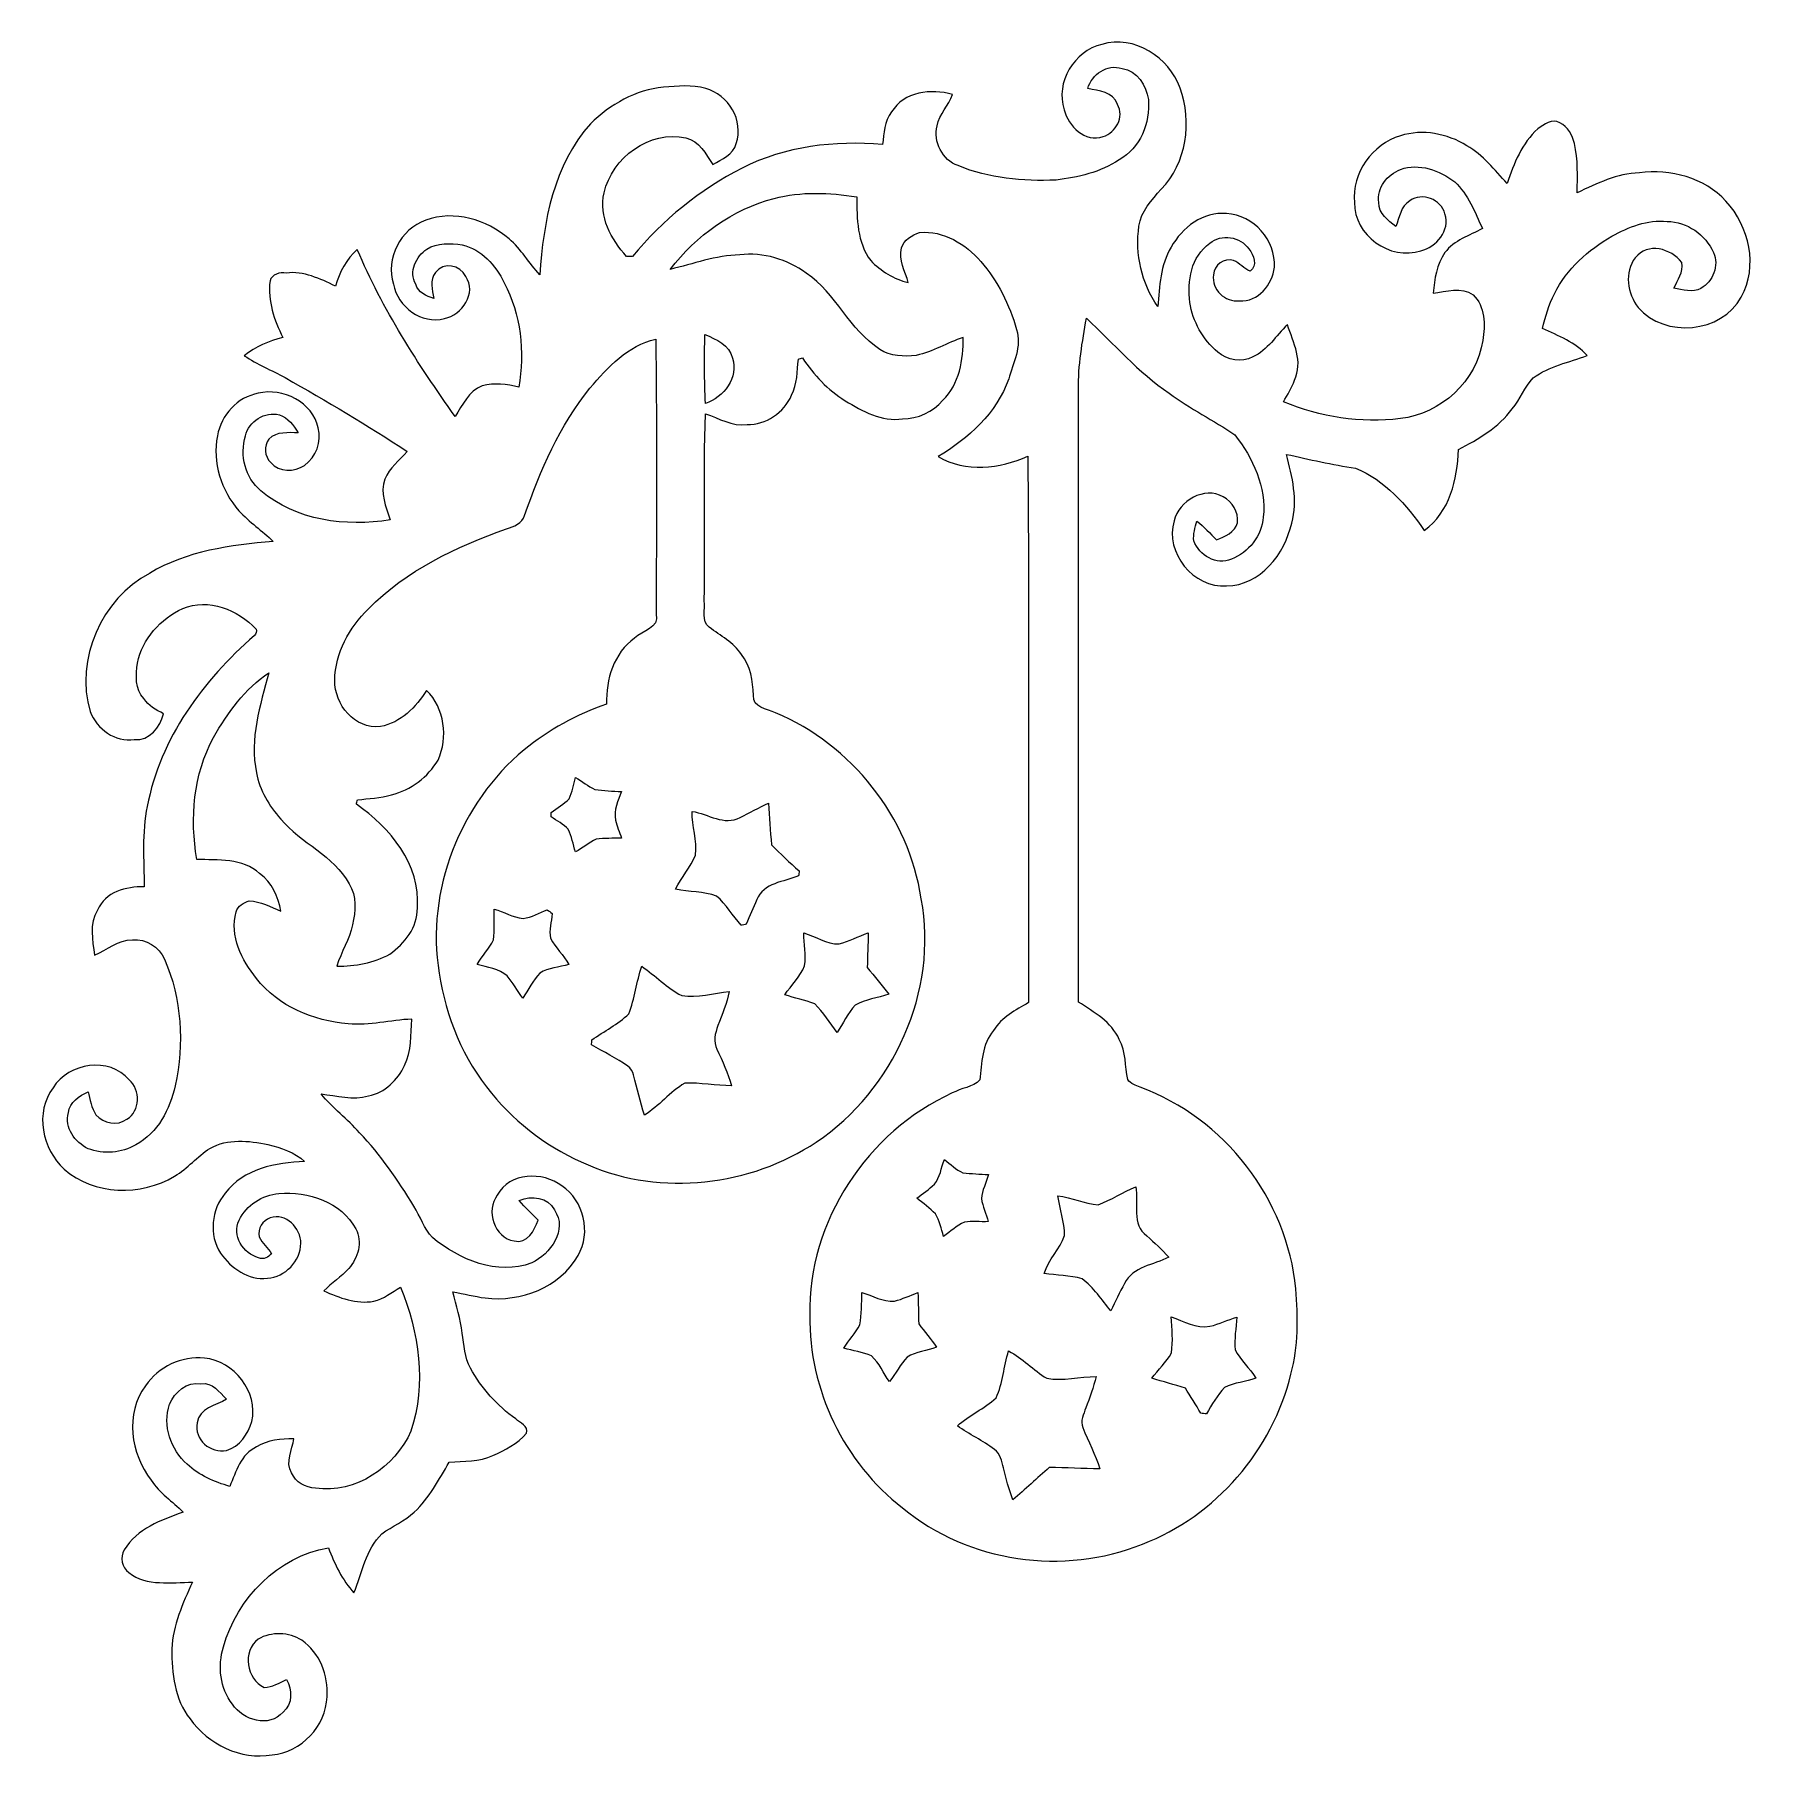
# Model space of a CAD drawing. Header units: centimetres. Extents: x -16.4 to 16.4, y -16.4 to 16.5.
import ezdxf

# ---------------------------------------------------------------- set-up
doc = ezdxf.new("R2010")
doc.units = ezdxf.units.CM
doc.header["$MEASUREMENT"] = 0
doc.layers.add('Layer 1', color=7, linetype='Continuous')

msp = doc.modelspace()

# ---------------------------------------------------------------- linework, layer by layer
at = {"layer": 'Layer 1', "color": 253, "lineweight": 9}
for points, knots in [([(3.91454, 16.28467), (4.53261, 16.47199), (5.19971, 16.03666), (5.40785, 15.45141), (5.40785, 15.45141), (5.63822, 14.81288), (5.53238, 14.0223), (5.04837, 13.52453), (5.04837, 13.52453), (4.86528, 13.32063), (4.66314, 13.10296), (4.62257, 12.8218), (4.62257, 12.8218), (4.54849, 12.29334), (4.66914, 11.72643), (4.98134, 11.28969), (4.98134, 11.28969), (5.01592, 11.67316), (5.02862, 12.08097), (5.23605, 12.41999), (5.23605, 12.41999), (5.44454, 12.79181), (5.8453, 13.10579), (6.29297, 13.06028), (6.29297, 13.06028), (6.80767, 13.03841), (7.23454, 12.54558), (7.20526, 12.03652), (7.20526, 12.03652), (7.17139, 11.71231), (6.89269, 11.36765), (6.53886, 11.40046), (6.53886, 11.40046), (6.26369, 11.36095), (6.00017, 11.61601), (6.04391, 11.89435), (6.04391, 11.89435), (6.04321, 12.07603), (6.2517, 12.22666), (6.42703, 12.1674), (6.42703, 12.1674), (6.5438, 12.11801), (6.62317, 12.00865), (6.741, 11.96102), (6.741, 11.96102), (6.88564, 12.06368), (6.81861, 12.27676), (6.71525, 12.38577), (6.71525, 12.38577), (6.56461, 12.6246), (6.18502, 12.68316), (5.97371, 12.49336), (5.97371, 12.49336), (5.61105, 12.2443), (5.54473, 11.77264), (5.592, 11.36765), (5.592, 11.36765), (5.64668, 11.00076), (5.84212, 10.65892), (6.12505, 10.42043), (6.12505, 10.42043), (6.30602, 10.2638), (6.57907, 10.22041), (6.79427, 10.32906), (6.79427, 10.32906), (7.07614, 10.45783), (7.2303, 10.73724), (7.45291, 10.93797), (7.45291, 10.93797), (7.56579, 10.60812), (7.75806, 10.23346), (7.58484, 9.88739), (7.58484, 9.88739), (7.54075, 9.7371), (7.45079, 9.60834), (7.37529, 9.47358), (7.37529, 9.47358), (8.07626, 9.1829), (8.8492, 9.06259), (9.60414, 9.15255), (9.60414, 9.15255), (10.37461, 9.24287), (11.06323, 9.86763), (11.17259, 10.6441), (11.17259, 10.6441), (11.22481, 10.93232), (11.21951, 11.29533), (10.99162, 11.51194), (10.99162, 11.51194), (10.77149, 11.67351), (10.47162, 11.57015), (10.22715, 11.54298), (10.22715, 11.54298), (10.25996, 11.80968), (10.291, 12.09226), (10.45363, 12.31662), (10.45363, 12.31662), (10.62649, 12.55298), (10.91965, 12.638), (11.16695, 12.77312), (11.16695, 12.77312), (11.02937, 13.08956), (10.89496, 13.42258), (10.64025, 13.66459), (10.64025, 13.66459), (10.35838, 13.88578), (9.95939, 14.0276), (9.60802, 13.90236), (9.60802, 13.90236), (9.35755, 13.80252), (9.14977, 13.55064), (9.19104, 13.26842), (9.19104, 13.26842), (9.19104, 13.0631), (9.37166, 12.92905), (9.51807, 12.81228), (9.51807, 12.81228), (9.58827, 12.98231), (9.60908, 13.2028), (9.78441, 13.30334), (9.78441, 13.30334), (10.01795, 13.47373), (10.38519, 13.33192), (10.45328, 13.05287), (10.45328, 13.05287), (10.56229, 12.74101), (10.28712, 12.42493), (9.99432, 12.3512), (9.99432, 12.3512), (9.40835, 12.15611), (8.71373, 12.65035), (8.73102, 13.26983), (8.73102, 13.26983), (8.66505, 13.83321), (9.07462, 14.38143), (9.6045, 14.543), (9.6045, 14.543), (10.02889, 14.676), (10.49844, 14.58604), (10.87026, 14.35321), (10.87026, 14.35321), (11.18529, 14.18317), (11.39202, 13.88437), (11.63932, 13.63566), (11.63932, 13.63566), (11.76773, 14.01207), (11.92084, 14.40401), (12.22458, 14.67459), (12.22458, 14.67459), (12.3417, 14.75714), (12.49727, 14.88414), (12.64332, 14.78713), (12.64332, 14.78713), (12.79855, 14.71481), (12.8811, 14.55253), (12.92131, 14.39448), (12.92131, 14.39448), (12.99399, 14.08792), (12.97741, 13.77077), (12.97317, 13.45856), (12.97317, 13.45856), (13.35417, 13.62578), (13.73023, 13.82898), (14.15886, 13.83568), (14.15886, 13.83568), (14.75223, 13.91294), (15.39605, 13.7489), (15.80915, 13.29593), (15.80915, 13.29593), (16.25224, 12.81968), (16.42863, 12.05345), (16.09702, 11.46925), (16.09702, 11.46925), (15.72801, 10.77887), (14.64357, 10.68326), (14.13769, 11.27064), (14.13769, 11.27064), (13.93132, 11.53099), (13.86641, 11.94409), (14.08019, 12.2189), (14.08019, 12.2189), (14.31408, 12.52018), (14.76422, 12.39388), (14.96601, 12.12789), (14.96601, 12.12789), (15.00164, 11.94444), (14.88981, 11.79416), (14.81644, 11.64), (14.81644, 11.64), (14.98471, 11.61354), (15.17345, 11.54475), (15.3329, 11.63506), (15.3329, 11.63506), (15.5608, 11.76594), (15.68392, 12.07285), (15.57103, 12.31698), (15.57103, 12.31698), (15.42216, 12.65917), (15.06373, 12.90894), (14.68732, 12.91035), (14.68732, 12.91035), (14.31232, 12.95198), (13.95566, 12.8031), (13.63428, 12.62883), (13.63428, 12.62883), (13.1866, 12.36566), (12.77174, 12.00794), (12.54208, 11.5331), (12.54208, 11.5331), (12.43342, 11.32461), (12.36569, 11.09848), (12.31242, 10.86988), (12.31242, 10.86988), (12.61299, 10.73018), (12.94036, 10.60918), (13.16579, 10.35587), (13.16579, 10.35587), (12.8183, 10.22499), (12.43871, 10.1555), (12.13532, 9.93007), (12.13532, 9.93007), (11.97552, 9.75368), (11.88697, 9.52579), (11.73669, 9.34164), (11.73669, 9.34164), (11.47986, 8.98639), (11.09146, 8.76309), (10.71081, 8.56236), (10.71081, 8.56236), (10.69211, 8.00214), (10.54536, 7.36538), (10.05958, 7.02459), (10.05958, 7.02459), (9.72127, 7.50578), (9.30922, 7.98732), (8.74831, 8.20641), (8.74831, 8.20641), (8.30627, 8.27413), (7.87095, 8.3782), (7.4335, 8.47134), (7.4335, 8.47134), (7.54498, 8.04765), (7.65505, 7.59821), (7.53334, 7.16394), (7.53334, 7.16394), (7.40211, 6.57586), (6.93961, 5.97085), (6.29086, 5.9652), (6.29086, 5.9652), (5.66009, 5.91828), (5.11117, 6.60232), (5.29285, 7.20698), (5.29285, 7.20698), (5.38492, 7.58939), (5.86964, 7.86632), (6.22841, 7.66559), (6.22841, 7.66559), (6.4041, 7.56822), (6.52404, 7.3749), (6.50111, 7.16853), (6.50111, 7.16853), (6.45349, 6.98861), (6.2584, 6.90289), (6.10106, 6.84185), (6.10106, 6.84185), (5.97688, 6.96392), (5.86364, 7.09621), (5.72465, 7.20134), (5.72465, 7.20134), (5.69784, 7.07857), (5.64951, 6.95086), (5.66926, 6.82386), (5.66926, 6.82386), (5.76945, 6.55152), (6.1, 6.34267), (6.38364, 6.47497), (6.38364, 6.47497), (6.71278, 6.59809), (6.9636, 6.92194), (6.99218, 7.27507), (6.99218, 7.27507), (7.05144, 7.84657), (6.79568, 8.40254), (6.45137, 8.84175), (6.45137, 8.84175), (6.04673, 9.12433), (5.59482, 9.33671), (5.20077, 9.63727), (5.20077, 9.63727), (4.60599, 10.03414), (4.14138, 10.58343), (3.62139, 11.06532), (3.62139, 11.06532), (3.54413, 10.61553), (3.46122, 10.16432), (3.47004, 9.70571), (3.47004, 9.70571), (3.47216, 5.81562), (3.46546, 1.92554), (3.47357, -1.96454), (3.47357, -1.96454), (3.76532, -2.1561), (4.10011, -2.34236), (4.24686, -2.67715), (4.24686, -2.67715), (4.37845, -2.90857), (4.35375, -3.18797), (4.41267, -3.44021), (4.41267, -3.44021), (4.45853, -3.52452), (4.5633, -3.54745), (4.64409, -3.58696), (4.64409, -3.58696), (6.25099, -4.16975), (7.45044, -5.72726), (7.61236, -7.42765), (7.61236, -7.42765), (7.65293, -7.96952), (7.66316, -8.52303), (7.51782, -9.05184), (7.51782, -9.05184), (7.16998, -10.50105), (6.08624, -11.75659), (4.69207, -12.29034), (4.69207, -12.29034), (3.19029, -12.90029), (1.36961, -12.63994), (0.11971, -11.60137), (0.11971, -11.60137), (-0.99648, -10.74235), (-1.67134, -9.34218), (-1.64841, -7.93389), (-1.64841, -7.93389), (-1.68898, -6.14636), (-0.55021, -4.43045), (1.06586, -3.69597), (1.06586, -3.69597), (1.23238, -3.60531), (1.45604, -3.58449), (1.59115, -3.44761), (1.59115, -3.44761), (1.62255, -3.12518), (1.63278, -2.7664), (1.8515, -2.50358), (1.8515, -2.50358), (2.00954, -2.25417), (2.26954, -2.11447), (2.51825, -1.97512), (2.51825, -1.97512), (2.50837, 1.49621), (2.53448, 4.96755), (2.50555, 8.43853), (2.50555, 8.43853), (1.97215, 8.1944), (1.32022, 8.12314), (0.79634, 8.42935), (0.79634, 8.42935), (1.37737, 8.77437), (1.90653, 9.25979), (2.14078, 9.90855), (2.14078, 9.90855), (2.22897, 10.20771), (2.39125, 10.53404), (2.29212, 10.85013), (2.29212, 10.85013), (2.15524, 11.3225), (1.93229, 11.77476), (1.61055, 12.14905), (1.61055, 12.14905), (1.31845, 12.47996), (0.89935, 12.74243), (0.44109, 12.70045), (0.44109, 12.70045), (0.30104, 12.64718), (0.1437, 12.56145), (0.09819, 12.40729), (0.09819, 12.40729), (0.0354, 12.17163), (0.17122, 11.96314), (0.22661, 11.74442), (0.22661, 11.74442), (-0.04503, 11.8125), (-0.29762, 11.96349), (-0.48848, 12.16669), (-0.48848, 12.16669), (-0.75306, 12.51206), (-0.75059, 12.96432), (-0.75482, 13.37778), (-0.75482, 13.37778), (-1.27446, 13.45962), (-1.81457, 13.48643), (-2.3268, 13.34885), (-2.3268, 13.34885), (-3.11702, 13.14283), (-3.81552, 12.63977), (-4.31047, 11.99701), (-4.31047, 11.99701), (-3.87126, 12.10037), (-3.44158, 12.26194), (-2.98473, 12.27323), (-2.98473, 12.27323), (-2.53706, 12.32685), (-2.07809, 12.19068), (-1.71685, 11.92575), (-1.71685, 11.92575), (-1.14923, 11.54086), (-0.89382, 10.84413), (-0.31456, 10.473), (-0.31456, 10.473), (-0.11136, 10.34), (0.14476, 10.32977), (0.37936, 10.35834), (0.37936, 10.35834), (0.69368, 10.42572), (0.97061, 10.60036), (1.27436, 10.7002), (1.27436, 10.7002), (1.27577, 10.27897), (1.20415, 9.80872), (0.88418, 9.50392), (0.88418, 9.50392), (0.69545, 9.27956), (0.40899, 9.15255), (0.1176, 9.14691), (0.1176, 9.14691), (-0.27751, 9.09647), (-0.65216, 9.2912), (-0.9746, 9.49474), (-0.9746, 9.49474), (-1.30868, 9.69583), (-1.57433, 9.98935), (-1.78881, 10.31107), (-1.78881, 10.31107), (-1.80857, 10.30507), (-1.84808, 10.29308), (-1.86784, 10.28708), (-1.86784, 10.28708), (-1.89147, 10.05601), (-1.88618, 9.81048), (-1.99872, 9.59952), (-1.99872, 9.59952), (-2.13665, 9.26967), (-2.4852, 9.03119), (-2.84574, 9.04001), (-2.84574, 9.04001), (-3.13078, 8.99909), (-3.38055, 9.16137), (-3.63984, 9.24533), (-3.63984, 9.24533), (-3.67618, 8.05823), (-3.64443, 6.87043), (-3.66101, 5.68333), (-3.66101, 5.68333), (-3.63173, 5.52282), (-3.72345, 5.29351), (-3.56646, 5.1778), (-3.56646, 5.1778), (-3.35338, 5.01695), (-3.1015, 4.89064), (-2.95439, 4.65781), (-2.95439, 4.65781), (-2.76989, 4.44297), (-2.7399, 4.15157), (-2.72262, 3.88064), (-2.72262, 3.88064), (-2.74908, 3.64181), (-2.45768, 3.63122), (-2.30246, 3.54621), (-2.30246, 3.54621), (-0.85501, 2.94296), (0.24072, 1.5583), (0.47461, 0.00467), (0.47461, 0.00467), (0.80375, -1.76098), (-0.05138, -3.63564), (-1.52599, -4.63083), (-1.52599, -4.63083), (-2.78541, -5.47115), (-4.47381, -5.6687), (-5.87186, -5.06792), (-5.87186, -5.06792), (-6.58518, -4.77229), (-7.22653, -4.29993), (-7.71372, -3.70091), (-7.71372, -3.70091), (-8.25876, -3.05533), (-8.58543, -2.24323), (-8.71102, -1.41279), (-8.71102, -1.41279), (-8.9749, 0.15919), (-8.30921, 1.82712), (-7.09353, 2.84312), (-7.09353, 2.84312), (-6.6261, 3.22306), (-6.09235, 3.51657), (-5.52438, 3.71483), (-5.52438, 3.71483), (-5.53461, 4.18156), (-5.38679, 4.68991), (-4.9878, 4.96825), (-4.9878, 4.96825), (-4.83964, 5.11783), (-4.5112, 5.15064), (-4.57717, 5.43604), (-4.57717, 5.43604), (-4.57329, 7.17982), (-4.56094, 8.92465), (-4.58599, 10.66845), (-4.58599, 10.66845), (-5.11374, 10.54674), (-5.50074, 10.13152), (-5.8387, 9.73569), (-5.8387, 9.73569), (-6.41161, 9.01955), (-6.78626, 8.16901), (-7.08401, 7.30787), (-7.08401, 7.30787), (-7.1274, 7.15583), (-7.29285, 7.09621), (-7.42691, 7.05282), (-7.42691, 7.05282), (-8.38823, 6.71803), (-9.33932, 6.26083), (-10.06181, 5.52776), (-10.06181, 5.52776), (-10.42481, 5.16722), (-10.69434, 4.68921), (-10.7028, 4.16674), (-10.7028, 4.16674), (-10.70668, 3.70566), (-10.32251, 3.22765), (-9.83144, 3.28832), (-9.83144, 3.28832), (-9.44621, 3.35006), (-9.15305, 3.65768), (-8.95161, 3.97483), (-8.95161, 3.97483), (-8.60871, 3.64075), (-8.53851, 3.07454), (-8.73395, 2.64839), (-8.73395, 2.64839), (-8.92621, 2.32489), (-9.25077, 2.07159), (-9.62083, 1.98799), (-9.62083, 1.98799), (-9.83144, 1.92096), (-10.05334, 1.91461), (-10.271, 1.88921), (-10.271, 1.88921), (-10.27594, 1.86839), (-10.28582, 1.82712), (-10.29076, 1.80666), (-10.29076, 1.80666), (-9.64906, 1.35969), (-9.06239, 0.65907), (-9.1273, -0.17137), (-9.1273, -0.17137), (-9.12377, -0.53755), (-9.36789, -0.85011), (-9.65435, -1.05155), (-9.65435, -1.05155), (-9.95879, -1.22229), (-10.31581, -1.28297), (-10.66188, -1.27803), (-10.66188, -1.27803), (-10.58004, -1.00851), (-10.41952, -0.76791), (-10.36237, -0.48993), (-10.36237, -0.48993), (-10.30416, -0.23451), (-10.28088, 0.05653), (-10.42834, 0.28724), (-10.42834, 0.28724), (-10.72256, 0.83546), (-11.34415, 1.05983), (-11.7308, 1.52408), (-11.7308, 1.52408), (-11.95375, 1.77491), (-12.13508, 2.06948), (-12.19329, 2.40497), (-12.19329, 2.40497), (-12.33193, 3.05584), (-12.12203, 3.69084), (-11.95622, 4.31173), (-11.95622, 4.31173), (-12.41166, 4.00764), (-12.74856, 3.54938), (-13.01103, 3.0756), (-13.01103, 3.0756), (-13.40155, 2.37569), (-13.46188, 1.53431), (-13.33241, 0.75573), (-13.33241, 0.75573), (-12.92954, 0.73598), (-12.45434, 0.78642), (-12.13473, 0.48445), (-12.13473, 0.48445), (-11.89237, 0.32111), (-11.78089, 0.04277), (-11.72833, -0.23346), (-11.72833, -0.23346), (-11.92447, -0.15479), (-12.11321, -0.0419), (-12.33052, -0.03414), (-12.33052, -0.03414), (-12.43459, -0.06977), (-12.55348, -0.12727), (-12.5817, -0.24439), (-12.5817, -0.24439), (-12.7087, -0.70512), (-12.47657, -1.16408), (-12.19541, -1.51439), (-12.19541, -1.51439), (-11.77878, -2.04603), (-11.11026, -2.32543), (-10.4488, -2.37588), (-10.4488, -2.37588), (-10.03993, -2.42526), (-9.64059, -2.30179), (-9.23384, -2.2898), (-9.23384, -2.2898), (-9.25183, -2.58437), (-9.23701, -2.89904), (-9.37283, -3.17068), (-9.37283, -3.17068), (-9.50159, -3.44726), (-9.74924, -3.6935), (-10.05757, -3.751), (-10.05757, -3.751), (-10.35849, -3.83884), (-10.66294, -3.74712), (-10.96386, -3.71467), (-10.96386, -3.71467), (-10.73843, -3.97925), (-10.46362, -4.1955), (-10.22973, -4.45268), (-10.22973, -4.45268), (-9.82897, -4.8746), (-9.49913, -5.35755), (-9.19397, -5.8518), (-9.19397, -5.8518), (-9.07262, -6.04935), (-8.99889, -6.27795), (-8.84225, -6.45258), (-8.84225, -6.45258), (-8.32367, -6.86885), (-7.61071, -7.18353), (-6.94748, -6.93447), (-6.94748, -6.93447), (-6.59753, -6.76972), (-6.25428, -6.30194), (-6.51568, -5.92447), (-6.51568, -5.92447), (-6.6388, -5.68176), (-6.95524, -5.64083), (-7.18526, -5.74384), (-7.18526, -5.74384), (-7.07942, -5.88213), (-6.94678, -5.99502), (-6.82507, -6.11955), (-6.82507, -6.11955), (-6.90127, -6.30653), (-7.02862, -6.58451), (-7.28474, -6.51361), (-7.28474, -6.51361), (-7.66398, -6.45928), (-7.83013, -5.93329), (-7.60436, -5.64189), (-7.60436, -5.64189), (-7.36658, -5.20374), (-6.73899, -5.18998), (-6.37422, -5.46656), (-6.37422, -5.46656), (-5.95583, -5.74561), (-5.80942, -6.35909), (-6.0666, -6.79336), (-6.0666, -6.79336), (-6.41056, -7.40331), (-7.16162, -7.68306), (-7.83543, -7.60157), (-7.83543, -7.60157), (-8.04215, -7.57335), (-8.245, -7.52326), (-8.44961, -7.4841), (-8.44961, -7.4841), (-8.38823, -7.74656), (-8.30815, -8.0055), (-8.27287, -8.27361), (-8.27287, -8.27361), (-8.23371, -8.49657), (-8.22913, -8.73646), (-8.11694, -8.94001), (-8.11694, -8.94001), (-7.90598, -9.32172), (-7.60647, -9.65227), (-7.25264, -9.90698), (-7.25264, -9.90698), (-7.18067, -9.98247), (-7.00428, -10.04279), (-7.04803, -10.17967), (-7.04803, -10.17967), (-7.21771, -10.3797), (-7.45831, -10.49223), (-7.68867, -10.60477), (-7.68867, -10.60477), (-7.94867, -10.72119), (-8.24218, -10.70743), (-8.52052, -10.73036), (-8.52052, -10.73036), (-8.71843, -11.06232), (-8.89905, -11.41581), (-9.18727, -11.68039), (-9.18727, -11.68039), (-9.3686, -11.85149), (-9.60143, -11.95132), (-9.80393, -12.09314), (-9.80393, -12.09314), (-10.1119, -12.39582), (-10.17787, -12.83891), (-10.33591, -13.22168), (-10.33591, -13.22168), (-10.56169, -12.97579), (-10.70598, -12.67064), (-10.82416, -12.36196), (-10.82416, -12.36196), (-11.78865, -12.52353), (-12.56335, -13.32821), (-12.82476, -14.25143), (-12.82476, -14.25143), (-12.93201, -14.61656), (-12.89391, -15.03672), (-12.65084, -15.34152), (-12.65084, -15.34152), (-12.45152, -15.64738), (-11.95622, -15.80189), (-11.68811, -15.49427), (-11.68811, -15.49427), (-11.49444, -15.33658), (-11.51807, -15.07094), (-11.62073, -14.87126), (-11.62073, -14.87126), (-11.75761, -14.93618), (-11.89131, -15.01837), (-12.0483, -15.02261), (-12.0483, -15.02261), (-12.38344, -14.86633), (-12.47163, -14.33222), (-12.16189, -14.10221), (-12.16189, -14.10221), (-11.91036, -13.95722), (-11.57522, -13.96815), (-11.33075, -14.12443), (-11.33075, -14.12443), (-10.99138, -14.3615), (-10.81569, -14.7933), (-10.84991, -15.20111), (-10.84991, -15.20111), (-10.86579, -15.76203), (-11.34098, -16.25592), (-11.89696, -16.30742), (-11.89696, -16.30742), (-12.49809, -16.41467), (-13.11122, -16.10599), (-13.46047, -15.62233), (-13.46047, -15.62233), (-13.75645, -15.24944), (-13.81219, -14.7492), (-13.80548, -14.28918), (-13.80548, -14.28918), (-13.7882, -13.83798), (-13.59805, -13.42205), (-13.41566, -13.01812), (-13.41566, -13.01812), (-13.81501, -13.01706), (-14.28491, -13.10279), (-14.62463, -12.83468), (-14.62463, -12.83468), (-14.76186, -12.73978), (-14.79996, -12.54258), (-14.71318, -12.40076), (-14.71318, -12.40076), (-14.47541, -11.99789), (-14.00657, -11.83349), (-13.59029, -11.6818), (-13.59029, -11.6818), (-13.79384, -11.47825), (-14.04573, -11.3195), (-14.20271, -11.07255), (-14.20271, -11.07255), (-14.58477, -10.5709), (-14.71106, -9.80114), (-14.30784, -9.2755), (-14.30784, -9.2755), (-14.06548, -8.90967), (-13.61957, -8.70859), (-13.18459, -8.7474), (-13.18459, -8.7474), (-12.6198, -8.80243), (-12.15519, -9.39227), (-12.28289, -9.95813), (-12.28289, -9.95813), (-12.35592, -10.19625), (-12.5122, -10.43473), (-12.76408, -10.5074), (-12.76408, -10.5074), (-13.06606, -10.57302), (-13.39062, -10.29821), (-13.32183, -9.98), (-13.32183, -9.98), (-13.28831, -9.70166), (-12.96517, -9.65439), (-12.76444, -9.52915), (-12.76444, -9.52915), (-12.90519, -9.40356), (-13.02973, -9.19825), (-13.25268, -9.2367), (-13.25268, -9.2367), (-13.52114, -9.18343), (-13.75433, -9.39545), (-13.84888, -9.62652), (-13.84888, -9.62652), (-13.99069, -10.03362), (-13.82453, -10.49047), (-13.51338, -10.77128), (-13.51338, -10.77128), (-13.28655, -10.97977), (-12.99727, -11.10959), (-12.7027, -11.19179), (-12.7027, -11.19179), (-12.58523, -10.91204), (-12.49103, -10.57902), (-12.19294, -10.43896), (-12.19294, -10.43896), (-11.98092, -10.3042), (-11.72586, -10.29362), (-11.48279, -10.28304), (-11.48279, -10.28304), (-11.50925, -10.49753), (-11.65072, -10.72789), (-11.52372, -10.9325), (-11.52372, -10.9325), (-11.45034, -11.11418), (-11.25949, -11.21578), (-11.0704, -11.22672), (-11.0704, -11.22672), (-10.30734, -11.33819), (-9.55557, -10.82243), (-9.25042, -10.14016), (-9.25042, -10.14016), (-8.95267, -9.24234), (-9.09343, -8.25386), (-9.45079, -7.39414), (-9.45079, -7.39414), (-9.6166, -7.48974), (-9.76688, -7.62556), (-9.95879, -7.66366), (-9.95879, -7.66366), (-10.29182, -7.7254), (-10.61426, -7.5984), (-10.91271, -7.46611), (-10.91271, -7.46611), (-10.75713, -7.32147), (-10.58321, -7.19729), (-10.43716, -7.04313), (-10.43716, -7.04313), (-10.26289, -6.84204), (-10.16552, -6.53266), (-10.30064, -6.28712), (-10.30064, -6.28712), (-10.57651, -5.77171), (-11.21186, -5.55864), (-11.76678, -5.60908), (-11.76678, -5.60908), (-12.08287, -5.63801), (-12.38732, -5.83416), (-12.52631, -6.12132), (-12.52631, -6.12132), (-12.6706, -6.40601), (-12.44094, -6.76055), (-12.15272, -6.8364), (-12.15272, -6.8364), (-12.04865, -6.88155), (-11.9721, -6.82123), (-11.90578, -6.76055), (-11.90578, -6.76055), (-11.97033, -6.64202), (-12.08675, -6.56053), (-12.14319, -6.43705), (-12.14319, -6.43705), (-12.17671, -6.28606), (-12.07687, -6.12167), (-11.93223, -6.07687), (-11.93223, -6.07687), (-11.6299, -5.96856), (-11.35156, -6.27442), (-11.34768, -6.56017), (-11.34768, -6.56017), (-11.35474, -6.90307), (-11.64613, -7.20046), (-11.9855, -7.22728), (-11.9855, -7.22728), (-12.35133, -7.26749), (-12.67659, -7.03184), (-12.88015, -6.74961), (-12.88015, -6.74961), (-13.10557, -6.40319), (-13.05266, -5.91988), (-12.7916, -5.60591), (-12.7916, -5.60591), (-12.43882, -5.14165), (-11.82499, -5.02136), (-11.27607, -5.00195), (-11.27607, -5.00195), (-11.46833, -4.82274), (-11.72727, -4.74301), (-11.97527, -4.67705), (-11.97527, -4.67705), (-12.3404, -4.60402), (-12.74468, -4.55781), (-13.08194, -4.75325), (-13.08194, -4.75325), (-13.32535, -4.90318), (-13.50562, -5.13636), (-13.75327, -5.28029), (-13.75327, -5.28029), (-14.39427, -5.66553), (-15.28891, -5.65001), (-15.86112, -5.14553), (-15.86112, -5.14553), (-16.27669, -4.77018), (-16.4238, -4.06039), (-16.06891, -3.59755), (-16.06891, -3.59755), (-15.77363, -3.11459), (-14.99999, -3.00311), (-14.61758, -3.44268), (-14.61758, -3.44268), (-14.40556, -3.63776), (-14.40238, -4.04063), (-14.66238, -4.19374), (-14.66238, -4.19374), (-14.84194, -4.32956), (-15.10935, -4.27841), (-15.25223, -4.11507), (-15.25223, -4.11507), (-15.34395, -3.98525), (-15.35912, -3.81874), (-15.40392, -3.67128), (-15.40392, -3.67128), (-15.56584, -3.75312), (-15.76199, -3.86425), (-15.77504, -4.06815), (-15.77504, -4.06815), (-15.86288, -4.35813), (-15.65298, -4.63648), (-15.40321, -4.75713), (-15.40321, -4.75713), (-15.11041, -4.86578), (-14.76116, -4.8492), (-14.4934, -4.68128), (-14.4934, -4.68128), (-14.07395, -4.4615), (-13.83864, -4.00395), (-13.74445, -3.55698), (-13.74445, -3.55698), (-13.56418, -2.75935), (-13.62204, -1.90174), (-13.94448, -1.14715), (-13.94448, -1.14715), (-14.04784, -0.91114), (-14.29761, -0.75416), (-14.55725, -0.77673), (-14.55725, -0.77673), (-14.83136, -0.77074), (-15.03421, -0.9757), (-15.27833, -1.06707), (-15.27833, -1.06707), (-15.31855, -0.78485), (-15.38487, -0.47264), (-15.22259, -0.2137), (-15.22259, -0.2137), (-15.07654, 0.13696), (-14.6772, 0.23997), (-14.3343, 0.23221), (-14.3343, 0.23221), (-14.3343, 0.74374), (-14.38369, 1.26091), (-14.27433, 1.76538), (-14.27433, 1.76538), (-14.03373, 3.06078), (-13.20717, 4.1678), (-12.23421, 5.02047), (-12.23421, 5.02047), (-12.19435, 5.04939), (-12.19153, 5.09949), (-12.20034, 5.14324), (-12.20034, 5.14324), (-12.55206, 5.50694), (-13.10416, 5.74225), (-13.60017, 5.53658), (-13.60017, 5.53658), (-14.01997, 5.34043), (-14.37099, 4.95837), (-14.46024, 4.49553), (-14.46024, 4.49553), (-14.49305, 4.26869), (-14.51316, 3.99917), (-14.341, 3.81784), (-14.341, 3.81784), (-14.25139, 3.68202), (-14.1057, 3.60512), (-13.96741, 3.52998), (-13.96741, 3.52998), (-14.02597, 3.27633), (-14.23517, 3.01104), (-14.52233, 3.03785), (-14.52233, 3.03785), (-14.88639, 2.97823), (-15.23423, 3.24282), (-15.36476, 3.57019), (-15.36476, 3.57019), (-15.65333, 4.56997), (-15.1478, 5.72073), (-14.23199, 6.20509), (-14.23199, 6.20509), (-13.52432, 6.63548), (-12.68471, 6.74202), (-11.87508, 6.81293), (-11.87508, 6.81293), (-12.08534, 7.01507), (-12.32805, 7.18123), (-12.52772, 7.39501), (-12.52772, 7.39501), (-12.86498, 7.7806), (-13.0389, 8.31682), (-12.93765, 8.82552), (-12.93765, 8.82552), (-12.87203, 9.21852), (-12.55665, 9.56565), (-12.15872, 9.63551), (-12.15872, 9.63551), (-11.69411, 9.75227), (-11.11873, 9.46229), (-11.01713, 8.97616), (-11.01713, 8.97616), (-10.9441, 8.71017), (-11.06193, 8.42547), (-11.27607, 8.26108), (-11.27607, 8.26108), (-11.4708, 8.13584), (-11.76572, 8.12314), (-11.92094, 8.31964), (-11.92094, 8.31964), (-12.04512, 8.42583), (-12.05747, 8.63856), (-11.95622, 8.76309), (-11.95622, 8.76309), (-11.81123, 8.91195), (-11.58404, 8.88373), (-11.39742, 8.88338), (-11.39742, 8.88338), (-11.48668, 9.02343), (-11.59039, 9.17477), (-11.7569, 9.22628), (-11.7569, 9.22628), (-12.03489, 9.29578), (-12.34498, 9.10492), (-12.4039, 8.82376), (-12.4039, 8.82376), (-12.51679, 8.45511), (-12.4106, 8.02719), (-12.11109, 7.77777), (-12.11109, 7.77777), (-11.44011, 7.20733), (-10.49008, 7.08915), (-9.64729, 7.22285), (-9.64729, 7.22285), (-9.72455, 7.47262), (-9.84449, 7.74214), (-9.74783, 8.00108), (-9.74783, 8.00108), (-9.65682, 8.21204), (-9.47196, 8.36092), (-9.32062, 8.52813), (-9.32062, 8.52813), (-10.07839, 9.02625), (-10.85944, 9.48839), (-11.64895, 9.93395), (-11.64895, 9.93395), (-11.90613, 10.07719), (-12.18129, 10.1883), (-12.42648, 10.35271), (-12.42648, 10.35271), (-12.20987, 10.52522), (-11.95516, 10.6314), (-11.68882, 10.69773), (-11.68882, 10.69773), (-11.86097, 11.02898), (-11.98233, 11.39799), (-11.93611, 11.77652), (-11.93611, 11.77652), (-11.90542, 11.90705), (-11.74456, 11.9455), (-11.62884, 11.92786), (-11.62884, 11.92786), (-11.29371, 11.9702), (-10.98326, 11.81709), (-10.6894, 11.67915), (-10.6894, 11.67915), (-10.6132, 11.94338), (-10.47949, 12.19139), (-10.27241, 12.37624), (-10.27241, 12.37624), (-9.79616, 11.23748), (-9.11883, 10.19854), (-8.40975, 9.19347), (-8.40975, 9.19347), (-8.2644, 9.41114), (-8.15434, 9.67713), (-7.89046, 9.77698), (-7.89046, 9.77698), (-7.66362, 9.83765), (-7.41985, 9.8133), (-7.19478, 9.75298), (-7.19478, 9.75298), (-7.08154, 10.42325), (-7.15139, 11.13976), (-7.4763, 11.74371), (-7.4763, 11.74371), (-7.63328, 12.0725), (-7.90633, 12.38048), (-8.27358, 12.46232), (-8.27358, 12.46232), (-8.49618, 12.49936), (-8.74771, 12.50959), (-8.94491, 12.38189), (-8.94491, 12.38189), (-9.15481, 12.24677), (-9.29381, 11.95009), (-9.15905, 11.71584), (-9.15905, 11.71584), (-9.11248, 11.55603), (-8.95691, 11.48936), (-8.81403, 11.44279), (-8.81403, 11.44279), (-8.83837, 11.60542), (-8.90716, 11.79733), (-8.78087, 11.93703), (-8.78087, 11.93703), (-8.63658, 12.14588), (-8.30956, 12.08273), (-8.20443, 11.85942), (-8.20443, 11.85942), (-7.99029, 11.54792), (-8.28028, 11.12635), (-8.60977, 11.06215), (-8.60977, 11.06215), (-9.05004, 10.93867), (-9.50406, 11.28722), (-9.58309, 11.71514), (-9.58309, 11.71514), (-9.73654, 12.20373), (-9.45115, 12.7703), (-8.96819, 12.93293), (-8.96819, 12.93293), (-8.42386, 13.1333), (-7.80614, 12.94845), (-7.38105, 12.57803), (-7.38105, 12.57803), (-7.14786, 12.38436), (-7.00005, 12.11307), (-6.79332, 11.8947), (-6.79332, 11.8947), (-6.73088, 12.90929), (-6.52979, 13.98914), (-5.82847, 14.77125), (-5.82847, 14.77125), (-5.45241, 15.13779), (-4.96946, 15.42107), (-4.43782, 15.46763), (-4.43782, 15.46763), (-4.17148, 15.48563), (-3.89454, 15.52267), (-3.63384, 15.44294), (-3.63384, 15.44294), (-3.20169, 15.32264), (-2.90006, 14.8344), (-3.05352, 14.39519), (-3.05352, 14.39519), (-3.10609, 14.17964), (-3.3241, 14.09921), (-3.49485, 13.99549), (-3.49485, 13.99549), (-3.63243, 14.1927), (-3.75696, 14.4467), (-4.01131, 14.50314), (-4.01131, 14.50314), (-4.70311, 14.65871), (-5.41749, 14.12461), (-5.5713, 13.4561), (-5.5713, 13.4561), (-5.67572, 13.00207), (-5.43336, 12.56992), (-5.14161, 12.24325), (-5.14161, 12.24325), (-5.11339, 12.24325), (-5.05695, 12.24289), (-5.02873, 12.24289), (-5.02873, 12.24289), (-4.45687, 12.93822), (-3.74038, 13.51677), (-2.93852, 13.92564), (-2.93852, 13.92564), (-2.11866, 14.34721), (-1.17181, 14.45128), (-0.26234, 14.37931), (-0.26234, 14.37931), (-0.23871, 14.59063), (-0.22777, 14.81993), (-0.09195, 14.99632), (-0.09195, 14.99632), (0.143, 15.38508), (0.66511, 15.44682), (1.06763, 15.3304), (1.06763, 15.3304), (1.00201, 15.11733), (0.81963, 14.95611), (0.77447, 14.73386), (0.77447, 14.73386), (0.69721, 14.4287), (0.87713, 14.07698), (1.17593, 13.97362), (1.17593, 13.97362), (1.76331, 13.72738), (2.41242, 13.67376), (3.04248, 13.69845), (3.04248, 13.69845), (3.45981, 13.75208), (3.8902, 13.84203), (4.24298, 14.08475), (4.24298, 14.08475), (4.64585, 14.30453), (4.84059, 14.7903), (4.80178, 15.23339), (4.80178, 15.23339), (4.76333, 15.49762), (4.58553, 15.78725), (4.30119, 15.82641), (4.30119, 15.82641), (4.0172, 15.91425), (3.72299, 15.71705), (3.64749, 15.44082), (3.64749, 15.44082), (3.85739, 15.39955), (4.13221, 15.38191), (4.21264, 15.14061), (4.21264, 15.14061), (4.34811, 14.89755), (4.18442, 14.60474), (3.9403, 14.52642), (3.9403, 14.52642), (3.59563, 14.40366), (3.27813, 14.72962), (3.1977, 15.03936), (3.1977, 15.03936), (3.02413, 15.56147), (3.39032, 16.15731), (3.91454, 16.28467), (3.91454, 16.28467), (3.91454, 16.28467), (3.91454, 16.28467), (3.91454, 16.28467)], [0, 0, 0, 0, 0.0031348, 0.0031348, 0.0031348, 0.0031348, 0.00626959, 0.00626959, 0.00626959, 0.00626959, 0.00940439, 0.00940439, 0.00940439, 0.00940439, 0.01253918, 0.01253918, 0.01253918, 0.01253918, 0.01567398, 0.01567398, 0.01567398, 0.01567398, 0.01880878, 0.01880878, 0.01880878, 0.01880878, 0.02194357, 0.02194357, 0.02194357, 0.02194357, 0.02507837, 0.02507837, 0.02507837, 0.02507837, 0.02821317, 0.02821317, 0.02821317, 0.02821317, 0.03134796, 0.03134796, 0.03134796, 0.03134796, 0.03448276, 0.03448276, 0.03448276, 0.03448276, 0.03761755, 0.03761755, 0.03761755, 0.03761755, 0.04075235, 0.04075235, 0.04075235, 0.04075235, 0.04388715, 0.04388715, 0.04388715, 0.04388715, 0.04702194, 0.04702194, 0.04702194, 0.04702194, 0.05015674, 0.05015674, 0.05015674, 0.05015674, 0.05329154, 0.05329154, 0.05329154, 0.05329154, 0.05642633, 0.05642633, 0.05642633, 0.05642633, 0.05956113, 0.05956113, 0.05956113, 0.05956113, 0.06269592, 0.06269592, 0.06269592, 0.06269592, 0.06583072, 0.06583072, 0.06583072, 0.06583072, 0.06896552, 0.06896552, 0.06896552, 0.06896552, 0.07210031, 0.07210031, 0.07210031, 0.07210031, 0.07523511, 0.07523511, 0.07523511, 0.07523511, 0.07836991, 0.07836991, 0.07836991, 0.07836991, 0.0815047, 0.0815047, 0.0815047, 0.0815047, 0.0846395, 0.0846395, 0.0846395, 0.0846395, 0.08777429, 0.08777429, 0.08777429, 0.08777429, 0.09090909, 0.09090909, 0.09090909, 0.09090909, 0.09404389, 0.09404389, 0.09404389, 0.09404389, 0.09717868, 0.09717868, 0.09717868, 0.09717868, 0.10031348, 0.10031348, 0.10031348, 0.10031348, 0.10344828, 0.10344828, 0.10344828, 0.10344828, 0.10658307, 0.10658307, 0.10658307, 0.10658307, 0.10971787, 0.10971787, 0.10971787, 0.10971787, 0.11285266, 0.11285266, 0.11285266, 0.11285266, 0.11598746, 0.11598746, 0.11598746, 0.11598746, 0.11912226, 0.11912226, 0.11912226, 0.11912226, 0.12225705, 0.12225705, 0.12225705, 0.12225705, 0.12539185, 0.12539185, 0.12539185, 0.12539185, 0.12852665, 0.12852665, 0.12852665, 0.12852665, 0.13166144, 0.13166144, 0.13166144, 0.13166144, 0.13479624, 0.13479624, 0.13479624, 0.13479624, 0.13793103, 0.13793103, 0.13793103, 0.13793103, 0.14106583, 0.14106583, 0.14106583, 0.14106583, 0.14420063, 0.14420063, 0.14420063, 0.14420063, 0.14733542, 0.14733542, 0.14733542, 0.14733542, 0.15047022, 0.15047022, 0.15047022, 0.15047022, 0.15360502, 0.15360502, 0.15360502, 0.15360502, 0.15673981, 0.15673981, 0.15673981, 0.15673981, 0.15987461, 0.15987461, 0.15987461, 0.15987461, 0.1630094, 0.1630094, 0.1630094, 0.1630094, 0.1661442, 0.1661442, 0.1661442, 0.1661442, 0.169279, 0.169279, 0.169279, 0.169279, 0.17241379, 0.17241379, 0.17241379, 0.17241379, 0.17554859, 0.17554859, 0.17554859, 0.17554859, 0.17868339, 0.17868339, 0.17868339, 0.17868339, 0.18181818, 0.18181818, 0.18181818, 0.18181818, 0.18495298, 0.18495298, 0.18495298, 0.18495298, 0.18808777, 0.18808777, 0.18808777, 0.18808777, 0.19122257, 0.19122257, 0.19122257, 0.19122257, 0.19435737, 0.19435737, 0.19435737, 0.19435737, 0.19749216, 0.19749216, 0.19749216, 0.19749216, 0.20062696, 0.20062696, 0.20062696, 0.20062696, 0.20376176, 0.20376176, 0.20376176, 0.20376176, 0.20689655, 0.20689655, 0.20689655, 0.20689655, 0.21003135, 0.21003135, 0.21003135, 0.21003135, 0.21316614, 0.21316614, 0.21316614, 0.21316614, 0.21630094, 0.21630094, 0.21630094, 0.21630094, 0.21943574, 0.21943574, 0.21943574, 0.21943574, 0.22257053, 0.22257053, 0.22257053, 0.22257053, 0.22570533, 0.22570533, 0.22570533, 0.22570533, 0.22884013, 0.22884013, 0.22884013, 0.22884013, 0.23197492, 0.23197492, 0.23197492, 0.23197492, 0.23510972, 0.23510972, 0.23510972, 0.23510972, 0.23824451, 0.23824451, 0.23824451, 0.23824451, 0.24137931, 0.24137931, 0.24137931, 0.24137931, 0.24451411, 0.24451411, 0.24451411, 0.24451411, 0.2476489, 0.2476489, 0.2476489, 0.2476489, 0.2507837, 0.2507837, 0.2507837, 0.2507837, 0.2539185, 0.2539185, 0.2539185, 0.2539185, 0.25705329, 0.25705329, 0.25705329, 0.25705329, 0.26018809, 0.26018809, 0.26018809, 0.26018809, 0.26332288, 0.26332288, 0.26332288, 0.26332288, 0.26645768, 0.26645768, 0.26645768, 0.26645768, 0.26959248, 0.26959248, 0.26959248, 0.26959248, 0.27272727, 0.27272727, 0.27272727, 0.27272727, 0.27586207, 0.27586207, 0.27586207, 0.27586207, 0.27899687, 0.27899687, 0.27899687, 0.27899687, 0.28213166, 0.28213166, 0.28213166, 0.28213166, 0.28526646, 0.28526646, 0.28526646, 0.28526646, 0.28840125, 0.28840125, 0.28840125, 0.28840125, 0.29153605, 0.29153605, 0.29153605, 0.29153605, 0.29467085, 0.29467085, 0.29467085, 0.29467085, 0.29780564, 0.29780564, 0.29780564, 0.29780564, 0.30094044, 0.30094044, 0.30094044, 0.30094044, 0.30407524, 0.30407524, 0.30407524, 0.30407524, 0.30721003, 0.30721003, 0.30721003, 0.30721003, 0.31034483, 0.31034483, 0.31034483, 0.31034483, 0.31347962, 0.31347962, 0.31347962, 0.31347962, 0.31661442, 0.31661442, 0.31661442, 0.31661442, 0.31974922, 0.31974922, 0.31974922, 0.31974922, 0.32288401, 0.32288401, 0.32288401, 0.32288401, 0.32601881, 0.32601881, 0.32601881, 0.32601881, 0.32915361, 0.32915361, 0.32915361, 0.32915361, 0.3322884, 0.3322884, 0.3322884, 0.3322884, 0.3354232, 0.3354232, 0.3354232, 0.3354232, 0.33855799, 0.33855799, 0.33855799, 0.33855799, 0.34169279, 0.34169279, 0.34169279, 0.34169279, 0.34482759, 0.34482759, 0.34482759, 0.34482759, 0.34796238, 0.34796238, 0.34796238, 0.34796238, 0.35109718, 0.35109718, 0.35109718, 0.35109718, 0.35423197, 0.35423197, 0.35423197, 0.35423197, 0.35736677, 0.35736677, 0.35736677, 0.35736677, 0.36050157, 0.36050157, 0.36050157, 0.36050157, 0.36363636, 0.36363636, 0.36363636, 0.36363636, 0.36677116, 0.36677116, 0.36677116, 0.36677116, 0.36990596, 0.36990596, 0.36990596, 0.36990596, 0.37304075, 0.37304075, 0.37304075, 0.37304075, 0.37617555, 0.37617555, 0.37617555, 0.37617555, 0.37931034, 0.37931034, 0.37931034, 0.37931034, 0.38244514, 0.38244514, 0.38244514, 0.38244514, 0.38557994, 0.38557994, 0.38557994, 0.38557994, 0.38871473, 0.38871473, 0.38871473, 0.38871473, 0.39184953, 0.39184953, 0.39184953, 0.39184953, 0.39498433, 0.39498433, 0.39498433, 0.39498433, 0.39811912, 0.39811912, 0.39811912, 0.39811912, 0.40125392, 0.40125392, 0.40125392, 0.40125392, 0.40438871, 0.40438871, 0.40438871, 0.40438871, 0.40752351, 0.40752351, 0.40752351, 0.40752351, 0.41065831, 0.41065831, 0.41065831, 0.41065831, 0.4137931, 0.4137931, 0.4137931, 0.4137931, 0.4169279, 0.4169279, 0.4169279, 0.4169279, 0.4200627, 0.4200627, 0.4200627, 0.4200627, 0.42319749, 0.42319749, 0.42319749, 0.42319749, 0.42633229, 0.42633229, 0.42633229, 0.42633229, 0.42946708, 0.42946708, 0.42946708, 0.42946708, 0.43260188, 0.43260188, 0.43260188, 0.43260188, 0.43573668, 0.43573668, 0.43573668, 0.43573668, 0.43887147, 0.43887147, 0.43887147, 0.43887147, 0.44200627, 0.44200627, 0.44200627, 0.44200627, 0.44514107, 0.44514107, 0.44514107, 0.44514107, 0.44827586, 0.44827586, 0.44827586, 0.44827586, 0.45141066, 0.45141066, 0.45141066, 0.45141066, 0.45454545, 0.45454545, 0.45454545, 0.45454545, 0.45768025, 0.45768025, 0.45768025, 0.45768025, 0.46081505, 0.46081505, 0.46081505, 0.46081505, 0.46394984, 0.46394984, 0.46394984, 0.46394984, 0.46708464, 0.46708464, 0.46708464, 0.46708464, 0.47021944, 0.47021944, 0.47021944, 0.47021944, 0.47335423, 0.47335423, 0.47335423, 0.47335423, 0.47648903, 0.47648903, 0.47648903, 0.47648903, 0.47962382, 0.47962382, 0.47962382, 0.47962382, 0.48275862, 0.48275862, 0.48275862, 0.48275862, 0.48589342, 0.48589342, 0.48589342, 0.48589342, 0.48902821, 0.48902821, 0.48902821, 0.48902821, 0.49216301, 0.49216301, 0.49216301, 0.49216301, 0.49529781, 0.49529781, 0.49529781, 0.49529781, 0.4984326, 0.4984326, 0.4984326, 0.4984326, 0.5015674, 0.5015674, 0.5015674, 0.5015674, 0.50470219, 0.50470219, 0.50470219, 0.50470219, 0.50783699, 0.50783699, 0.50783699, 0.50783699, 0.51097179, 0.51097179, 0.51097179, 0.51097179, 0.51410658, 0.51410658, 0.51410658, 0.51410658, 0.51724138, 0.51724138, 0.51724138, 0.51724138, 0.52037618, 0.52037618, 0.52037618, 0.52037618, 0.52351097, 0.52351097, 0.52351097, 0.52351097, 0.52664577, 0.52664577, 0.52664577, 0.52664577, 0.52978056, 0.52978056, 0.52978056, 0.52978056, 0.53291536, 0.53291536, 0.53291536, 0.53291536, 0.53605016, 0.53605016, 0.53605016, 0.53605016, 0.53918495, 0.53918495, 0.53918495, 0.53918495, 0.54231975, 0.54231975, 0.54231975, 0.54231975, 0.54545455, 0.54545455, 0.54545455, 0.54545455, 0.54858934, 0.54858934, 0.54858934, 0.54858934, 0.55172414, 0.55172414, 0.55172414, 0.55172414, 0.55485893, 0.55485893, 0.55485893, 0.55485893, 0.55799373, 0.55799373, 0.55799373, 0.55799373, 0.56112853, 0.56112853, 0.56112853, 0.56112853, 0.56426332, 0.56426332, 0.56426332, 0.56426332, 0.56739812, 0.56739812, 0.56739812, 0.56739812, 0.57053292, 0.57053292, 0.57053292, 0.57053292, 0.57366771, 0.57366771, 0.57366771, 0.57366771, 0.57680251, 0.57680251, 0.57680251, 0.57680251, 0.5799373, 0.5799373, 0.5799373, 0.5799373, 0.5830721, 0.5830721, 0.5830721, 0.5830721, 0.5862069, 0.5862069, 0.5862069, 0.5862069, 0.58934169, 0.58934169, 0.58934169, 0.58934169, 0.59247649, 0.59247649, 0.59247649, 0.59247649, 0.59561129, 0.59561129, 0.59561129, 0.59561129, 0.59874608, 0.59874608, 0.59874608, 0.59874608, 0.60188088, 0.60188088, 0.60188088, 0.60188088, 0.60501567, 0.60501567, 0.60501567, 0.60501567, 0.60815047, 0.60815047, 0.60815047, 0.60815047, 0.61128527, 0.61128527, 0.61128527, 0.61128527, 0.61442006, 0.61442006, 0.61442006, 0.61442006, 0.61755486, 0.61755486, 0.61755486, 0.61755486, 0.62068966, 0.62068966, 0.62068966, 0.62068966, 0.62382445, 0.62382445, 0.62382445, 0.62382445, 0.62695925, 0.62695925, 0.62695925, 0.62695925, 0.63009404, 0.63009404, 0.63009404, 0.63009404, 0.63322884, 0.63322884, 0.63322884, 0.63322884, 0.63636364, 0.63636364, 0.63636364, 0.63636364, 0.63949843, 0.63949843, 0.63949843, 0.63949843, 0.64263323, 0.64263323, 0.64263323, 0.64263323, 0.64576803, 0.64576803, 0.64576803, 0.64576803, 0.64890282, 0.64890282, 0.64890282, 0.64890282, 0.65203762, 0.65203762, 0.65203762, 0.65203762, 0.65517241, 0.65517241, 0.65517241, 0.65517241, 0.65830721, 0.65830721, 0.65830721, 0.65830721, 0.66144201, 0.66144201, 0.66144201, 0.66144201, 0.6645768, 0.6645768, 0.6645768, 0.6645768, 0.6677116, 0.6677116, 0.6677116, 0.6677116, 0.67084639, 0.67084639, 0.67084639, 0.67084639, 0.67398119, 0.67398119, 0.67398119, 0.67398119, 0.67711599, 0.67711599, 0.67711599, 0.67711599, 0.68025078, 0.68025078, 0.68025078, 0.68025078, 0.68338558, 0.68338558, 0.68338558, 0.68338558, 0.68652038, 0.68652038, 0.68652038, 0.68652038, 0.68965517, 0.68965517, 0.68965517, 0.68965517, 0.69278997, 0.69278997, 0.69278997, 0.69278997, 0.69592476, 0.69592476, 0.69592476, 0.69592476, 0.69905956, 0.69905956, 0.69905956, 0.69905956, 0.70219436, 0.70219436, 0.70219436, 0.70219436, 0.70532915, 0.70532915, 0.70532915, 0.70532915, 0.70846395, 0.70846395, 0.70846395, 0.70846395, 0.71159875, 0.71159875, 0.71159875, 0.71159875, 0.71473354, 0.71473354, 0.71473354, 0.71473354, 0.71786834, 0.71786834, 0.71786834, 0.71786834, 0.72100313, 0.72100313, 0.72100313, 0.72100313, 0.72413793, 0.72413793, 0.72413793, 0.72413793, 0.72727273, 0.72727273, 0.72727273, 0.72727273, 0.73040752, 0.73040752, 0.73040752, 0.73040752, 0.73354232, 0.73354232, 0.73354232, 0.73354232, 0.73667712, 0.73667712, 0.73667712, 0.73667712, 0.73981191, 0.73981191, 0.73981191, 0.73981191, 0.74294671, 0.74294671, 0.74294671, 0.74294671, 0.7460815, 0.7460815, 0.7460815, 0.7460815, 0.7492163, 0.7492163, 0.7492163, 0.7492163, 0.7523511, 0.7523511, 0.7523511, 0.7523511, 0.75548589, 0.75548589, 0.75548589, 0.75548589, 0.75862069, 0.75862069, 0.75862069, 0.75862069, 0.76175549, 0.76175549, 0.76175549, 0.76175549, 0.76489028, 0.76489028, 0.76489028, 0.76489028, 0.76802508, 0.76802508, 0.76802508, 0.76802508, 0.77115987, 0.77115987, 0.77115987, 0.77115987, 0.77429467, 0.77429467, 0.77429467, 0.77429467, 0.77742947, 0.77742947, 0.77742947, 0.77742947, 0.78056426, 0.78056426, 0.78056426, 0.78056426, 0.78369906, 0.78369906, 0.78369906, 0.78369906, 0.78683386, 0.78683386, 0.78683386, 0.78683386, 0.78996865, 0.78996865, 0.78996865, 0.78996865, 0.79310345, 0.79310345, 0.79310345, 0.79310345, 0.79623824, 0.79623824, 0.79623824, 0.79623824, 0.79937304, 0.79937304, 0.79937304, 0.79937304, 0.80250784, 0.80250784, 0.80250784, 0.80250784, 0.80564263, 0.80564263, 0.80564263, 0.80564263, 0.80877743, 0.80877743, 0.80877743, 0.80877743, 0.81191223, 0.81191223, 0.81191223, 0.81191223, 0.81504702, 0.81504702, 0.81504702, 0.81504702, 0.81818182, 0.81818182, 0.81818182, 0.81818182, 0.82131661, 0.82131661, 0.82131661, 0.82131661, 0.82445141, 0.82445141, 0.82445141, 0.82445141, 0.82758621, 0.82758621, 0.82758621, 0.82758621, 0.830721, 0.830721, 0.830721, 0.830721, 0.8338558, 0.8338558, 0.8338558, 0.8338558, 0.8369906, 0.8369906, 0.8369906, 0.8369906, 0.84012539, 0.84012539, 0.84012539, 0.84012539, 0.84326019, 0.84326019, 0.84326019, 0.84326019, 0.84639498, 0.84639498, 0.84639498, 0.84639498, 0.84952978, 0.84952978, 0.84952978, 0.84952978, 0.85266458, 0.85266458, 0.85266458, 0.85266458, 0.85579937, 0.85579937, 0.85579937, 0.85579937, 0.85893417, 0.85893417, 0.85893417, 0.85893417, 0.86206897, 0.86206897, 0.86206897, 0.86206897, 0.86520376, 0.86520376, 0.86520376, 0.86520376, 0.86833856, 0.86833856, 0.86833856, 0.86833856, 0.87147335, 0.87147335, 0.87147335, 0.87147335, 0.87460815, 0.87460815, 0.87460815, 0.87460815, 0.87774295, 0.87774295, 0.87774295, 0.87774295, 0.88087774, 0.88087774, 0.88087774, 0.88087774, 0.88401254, 0.88401254, 0.88401254, 0.88401254, 0.88714734, 0.88714734, 0.88714734, 0.88714734, 0.89028213, 0.89028213, 0.89028213, 0.89028213, 0.89341693, 0.89341693, 0.89341693, 0.89341693, 0.89655172, 0.89655172, 0.89655172, 0.89655172, 0.89968652, 0.89968652, 0.89968652, 0.89968652, 0.90282132, 0.90282132, 0.90282132, 0.90282132, 0.90595611, 0.90595611, 0.90595611, 0.90595611, 0.90909091, 0.90909091, 0.90909091, 0.90909091, 0.91222571, 0.91222571, 0.91222571, 0.91222571, 0.9153605, 0.9153605, 0.9153605, 0.9153605, 0.9184953, 0.9184953, 0.9184953, 0.9184953, 0.92163009, 0.92163009, 0.92163009, 0.92163009, 0.92476489, 0.92476489, 0.92476489, 0.92476489, 0.92789969, 0.92789969, 0.92789969, 0.92789969, 0.93103448, 0.93103448, 0.93103448, 0.93103448, 0.93416928, 0.93416928, 0.93416928, 0.93416928, 0.93730408, 0.93730408, 0.93730408, 0.93730408, 0.94043887, 0.94043887, 0.94043887, 0.94043887, 0.94357367, 0.94357367, 0.94357367, 0.94357367, 0.94670846, 0.94670846, 0.94670846, 0.94670846, 0.94984326, 0.94984326, 0.94984326, 0.94984326, 0.95297806, 0.95297806, 0.95297806, 0.95297806, 0.95611285, 0.95611285, 0.95611285, 0.95611285, 0.95924765, 0.95924765, 0.95924765, 0.95924765, 0.96238245, 0.96238245, 0.96238245, 0.96238245, 0.96551724, 0.96551724, 0.96551724, 0.96551724, 0.96865204, 0.96865204, 0.96865204, 0.96865204, 0.97178683, 0.97178683, 0.97178683, 0.97178683, 0.97492163, 0.97492163, 0.97492163, 0.97492163, 0.97805643, 0.97805643, 0.97805643, 0.97805643, 0.98119122, 0.98119122, 0.98119122, 0.98119122, 0.98432602, 0.98432602, 0.98432602, 0.98432602, 0.98746082, 0.98746082, 0.98746082, 0.98746082, 0.99059561, 0.99059561, 0.99059561, 0.99059561, 0.99373041, 0.99373041, 0.99373041, 0.99373041, 1, 1, 1, 1]), ([(-3.64866, 10.7577), (-3.65995, 10.31919), (-3.6603, 9.87998), (-3.63666, 9.44183), (-3.63666, 9.44183), (-3.29447, 9.55507), (-2.99708, 9.93995), (-3.12549, 10.30543), (-3.12549, 10.30543), (-3.17523, 10.55908), (-3.43981, 10.66245), (-3.64866, 10.7577), (-3.64866, 10.7577), (-3.64866, 10.7577), (-3.64866, 10.7577), (-3.64866, 10.7577)], [0, 0, 0, 0, 0.2, 0.2, 0.2, 0.2, 0.4, 0.4, 0.4, 0.4, 0.6, 0.6, 0.6, 0.6, 1, 1, 1, 1]), ([(-6.11387, 2.31572), (-6.15479, 2.18095), (-6.17031, 2.03561), (-6.23734, 1.91002), (-6.23734, 1.91002), (-6.33471, 1.80489), (-6.46453, 1.73646), (-6.57848, 1.65073), (-6.57848, 1.65073), (-6.57848, 1.62992), (-6.57848, 1.58829), (-6.57883, 1.56783), (-6.57883, 1.56783), (-6.47018, 1.4881), (-6.34282, 1.42813), (-6.25145, 1.32794), (-6.25145, 1.32794), (-6.18443, 1.19318), (-6.1622, 1.04078), (-6.11634, 0.8979), (-6.11634, 0.8979), (-5.97946, 0.97057), (-5.85881, 1.07076), (-5.72088, 1.14061), (-5.72088, 1.14061), (-5.56177, 1.16072), (-5.39949, 1.15367), (-5.23898, 1.16107), (-5.23898, 1.16107), (-5.27743, 1.27502), (-5.32506, 1.38615), (-5.35222, 1.50327), (-5.35222, 1.50327), (-5.39314, 1.69624), (-5.3053, 1.87369), (-5.23863, 2.04725), (-5.23863, 2.04725), (-5.40726, 2.05889), (-5.578, 2.05713), (-5.74416, 2.08959), (-5.74416, 2.08959), (-5.87857, 2.14462), (-5.98793, 2.24516), (-6.11387, 2.31572), (-6.11387, 2.31572), (-6.11387, 2.31572), (-6.11387, 2.31572), (-6.11387, 2.31572)], [0, 0, 0, 0, 0.07692308, 0.07692308, 0.07692308, 0.07692308, 0.15384615, 0.15384615, 0.15384615, 0.15384615, 0.23076923, 0.23076923, 0.23076923, 0.23076923, 0.30769231, 0.30769231, 0.30769231, 0.30769231, 0.38461538, 0.38461538, 0.38461538, 0.38461538, 0.46153846, 0.46153846, 0.46153846, 0.46153846, 0.53846154, 0.53846154, 0.53846154, 0.53846154, 0.61538462, 0.61538462, 0.61538462, 0.61538462, 0.69230769, 0.69230769, 0.69230769, 0.69230769, 0.76923077, 0.76923077, 0.76923077, 0.76923077, 0.84615385, 0.84615385, 0.84615385, 0.84615385, 1, 1, 1, 1]), ([(-2.97979, 1.55054), (-3.27401, 1.39426), (-3.59433, 1.61933), (-3.89243, 1.66907), (-3.89243, 1.66907), (-3.90372, 1.38826), (-3.78906, 1.11662), (-3.82575, 0.83652), (-3.82575, 0.83652), (-3.92876, 0.60792), (-4.09139, 0.41072), (-4.20746, 0.18811), (-4.20746, 0.18811), (-3.94852, 0.13484), (-3.67512, 0.14119), (-3.42464, 0.05653), (-3.42464, 0.05653), (-3.24332, -0.10434), (-3.11843, -0.31953), (-2.95792, -0.50086), (-2.95792, -0.50086), (-2.93358, -0.49557), (-2.88454, -0.48534), (-2.8602, -0.48005), (-2.8602, -0.48005), (-2.80058, -0.32059), (-2.73073, -0.16572), (-2.65665, -0.01262), (-2.65665, -0.01262), (-2.53459, 0.30841), (-2.14194, 0.32499), (-1.86396, 0.44176), (-1.86396, 0.44176), (-1.86078, 0.46504), (-1.85478, 0.51196), (-1.85161, 0.53525), (-1.85161, 0.53525), (-2.03717, 0.69082), (-2.2058, 0.86545), (-2.37972, 1.03372), (-2.37972, 1.03372), (-2.40159, 1.2976), (-2.42134, 1.56148), (-2.43546, 1.82571), (-2.43546, 1.82571), (-2.62102, 1.74245), (-2.79882, 1.64332), (-2.97979, 1.55054), (-2.97979, 1.55054), (-2.97979, 1.55054), (-2.97979, 1.55054), (-2.97979, 1.55054)], [0, 0, 0, 0, 0.07142857, 0.07142857, 0.07142857, 0.07142857, 0.14285714, 0.14285714, 0.14285714, 0.14285714, 0.21428571, 0.21428571, 0.21428571, 0.21428571, 0.28571429, 0.28571429, 0.28571429, 0.28571429, 0.35714286, 0.35714286, 0.35714286, 0.35714286, 0.42857143, 0.42857143, 0.42857143, 0.42857143, 0.5, 0.5, 0.5, 0.5, 0.57142857, 0.57142857, 0.57142857, 0.57142857, 0.64285714, 0.64285714, 0.64285714, 0.64285714, 0.71428571, 0.71428571, 0.71428571, 0.71428571, 0.78571429, 0.78571429, 0.78571429, 0.78571429, 0.85714286, 0.85714286, 0.85714286, 0.85714286, 1, 1, 1, 1]), ([(-7.6668, -0.19112), (-7.67033, -0.38621), (-7.64951, -0.58482), (-7.67985, -0.77885), (-7.67985, -0.77885), (-7.7564, -0.94924), (-7.8961, -1.08224), (-7.98571, -1.24593), (-7.98571, -1.24593), (-7.79274, -1.30378), (-7.57684, -1.32777), (-7.41738, -1.46183), (-7.41738, -1.46183), (-7.30273, -1.59165), (-7.22583, -1.7504), (-7.12034, -1.88798), (-7.12034, -1.88798), (-7.01204, -1.72923), (-6.92103, -1.55602), (-6.79579, -1.40997), (-6.79579, -1.40997), (-6.62787, -1.31401), (-6.42819, -1.29885), (-6.24369, -1.25016), (-6.24369, -1.25016), (-6.34, -1.06954), (-6.49875, -0.92949), (-6.58871, -0.7464), (-6.58871, -0.7464), (-6.6254, -0.59294), (-6.5686, -0.43242), (-6.56154, -0.27896), (-6.56154, -0.27896), (-6.59153, -0.25356), (-6.62152, -0.22852), (-6.6515, -0.20382), (-6.6515, -0.20382), (-6.80426, -0.26027), (-6.94925, -0.35234), (-7.11364, -0.36928), (-7.11364, -0.36928), (-7.30873, -0.35093), (-7.47983, -0.24192), (-7.6668, -0.19112), (-7.6668, -0.19112), (-7.6668, -0.19112), (-7.6668, -0.19112), (-7.6668, -0.19112)], [0, 0, 0, 0, 0.07692308, 0.07692308, 0.07692308, 0.07692308, 0.15384615, 0.15384615, 0.15384615, 0.15384615, 0.23076923, 0.23076923, 0.23076923, 0.23076923, 0.30769231, 0.30769231, 0.30769231, 0.30769231, 0.38461538, 0.38461538, 0.38461538, 0.38461538, 0.46153846, 0.46153846, 0.46153846, 0.46153846, 0.53846154, 0.53846154, 0.53846154, 0.53846154, 0.61538462, 0.61538462, 0.61538462, 0.61538462, 0.69230769, 0.69230769, 0.69230769, 0.69230769, 0.76923077, 0.76923077, 0.76923077, 0.76923077, 0.84615385, 0.84615385, 0.84615385, 0.84615385, 1, 1, 1, 1]), ([(-1.76236, -0.64691), (-1.76483, -0.8547), (-1.71755, -1.06425), (-1.74789, -1.27062), (-1.74789, -1.27062), (-1.83221, -1.48053), (-2.00119, -1.64104), (-2.12819, -1.82519), (-2.12819, -1.82519), (-1.94016, -1.88975), (-1.74295, -1.92503), (-1.55669, -1.99629), (-1.55669, -1.99629), (-1.38806, -2.1568), (-1.27164, -2.36141), (-1.12983, -2.54486), (-1.12983, -2.54486), (-1.01447, -2.372), (-0.92663, -2.17515), (-0.78269, -2.0238), (-0.78269, -2.0238), (-0.59219, -1.90386), (-0.35407, -1.89045), (-0.14593, -1.81355), (-0.14593, -1.81355), (-0.27363, -1.63716), (-0.41863, -1.47453), (-0.55374, -1.30449), (-0.55374, -1.30449), (-0.55021, -1.08471), (-0.53716, -0.86599), (-0.53998, -0.64656), (-0.53998, -0.64656), (-0.72554, -0.71218), (-0.90123, -0.80496), (-1.09173, -0.85646), (-1.09173, -0.85646), (-1.33444, -0.86211), (-1.53517, -0.70759), (-1.76236, -0.64691), (-1.76236, -0.64691), (-1.76236, -0.64691), (-1.76236, -0.64691), (-1.76236, -0.64691)], [0, 0, 0, 0, 0.08333333, 0.08333333, 0.08333333, 0.08333333, 0.16666667, 0.16666667, 0.16666667, 0.16666667, 0.25, 0.25, 0.25, 0.25, 0.33333333, 0.33333333, 0.33333333, 0.33333333, 0.41666667, 0.41666667, 0.41666667, 0.41666667, 0.5, 0.5, 0.5, 0.5, 0.58333333, 0.58333333, 0.58333333, 0.58333333, 0.66666667, 0.66666667, 0.66666667, 0.66666667, 0.75, 0.75, 0.75, 0.75, 0.83333333, 0.83333333, 0.83333333, 0.83333333, 1, 1, 1, 1]), ([(-4.85269, -1.28226), (-4.95111, -1.58071), (-4.98533, -1.89786), (-5.09787, -2.19031), (-5.09787, -2.19031), (-5.31201, -2.38223), (-5.56495, -2.52439), (-5.80413, -2.68244), (-5.80413, -2.68244), (-5.80519, -2.70678), (-5.80731, -2.75582), (-5.80836, -2.78016), (-5.80836, -2.78016), (-5.57659, -2.91421), (-5.33529, -3.03345), (-5.11445, -3.18621), (-5.11445, -3.18621), (-5.05765, -3.22395), (-5.02626, -3.28781), (-5.01003, -3.35236), (-5.01003, -3.35236), (-4.94547, -3.60989), (-4.87491, -3.8653), (-4.80118, -4.12071), (-4.80118, -4.12071), (-4.52178, -3.9468), (-4.31682, -3.67586), (-4.03283, -3.5097), (-4.03283, -3.5097), (-3.73509, -3.497), (-3.43734, -3.55662), (-3.13889, -3.5605), (-3.13889, -3.5605), (-3.20945, -3.3185), (-3.31387, -3.08919), (-3.41971, -2.8613), (-3.41971, -2.8613), (-3.49344, -2.72054), (-3.45534, -2.55297), (-3.4003, -2.41221), (-3.4003, -2.41221), (-3.31669, -2.19913), (-3.23168, -1.985), (-3.18334, -1.76028), (-3.18334, -1.76028), (-3.48321, -1.80438), (-3.78695, -1.87846), (-4.09104, -1.83965), (-4.09104, -1.83965), (-4.37256, -1.69643), (-4.59234, -1.45795), (-4.85269, -1.28226), (-4.85269, -1.28226), (-4.85269, -1.28226), (-4.85269, -1.28226), (-4.85269, -1.28226)], [0, 0, 0, 0, 0.06666667, 0.06666667, 0.06666667, 0.06666667, 0.13333333, 0.13333333, 0.13333333, 0.13333333, 0.2, 0.2, 0.2, 0.2, 0.26666667, 0.26666667, 0.26666667, 0.26666667, 0.33333333, 0.33333333, 0.33333333, 0.33333333, 0.4, 0.4, 0.4, 0.4, 0.46666667, 0.46666667, 0.46666667, 0.46666667, 0.53333333, 0.53333333, 0.53333333, 0.53333333, 0.6, 0.6, 0.6, 0.6, 0.66666667, 0.66666667, 0.66666667, 0.66666667, 0.73333333, 0.73333333, 0.73333333, 0.73333333, 0.8, 0.8, 0.8, 0.8, 0.86666667, 0.86666667, 0.86666667, 0.86666667, 1, 1, 1, 1]), ([(0.91523, -4.96668), (0.85243, -5.12013), (0.83515, -5.30287), (0.72402, -5.43375), (0.72402, -5.43375), (0.62242, -5.5343), (0.50036, -5.61191), (0.39029, -5.70222), (0.39029, -5.70222), (0.512, -5.79676), (0.63689, -5.88778), (0.74413, -5.99996), (0.74413, -5.99996), (0.82456, -6.12978), (0.85279, -6.2836), (0.90041, -6.42753), (0.90041, -6.42753), (1.03306, -6.33863), (1.14771, -6.21833), (1.29588, -6.15624), (1.29588, -6.15624), (1.44581, -6.13014), (1.60032, -6.15765), (1.75237, -6.14707), (1.75237, -6.14707), (1.71039, -5.99961), (1.64407, -5.8585), (1.62078, -5.7068), (1.62078, -5.7068), (1.6296, -5.547), (1.71497, -5.40412), (1.7559, -5.25137), (1.7559, -5.25137), (1.59327, -5.23973), (1.42958, -5.23408), (1.26801, -5.2175), (1.26801, -5.2175), (1.13466, -5.16), (1.03235, -5.04923), (0.91523, -4.96668), (0.91523, -4.96668), (0.91523, -4.96668), (0.91523, -4.96668), (0.91523, -4.96668)], [0, 0, 0, 0, 0.08333333, 0.08333333, 0.08333333, 0.08333333, 0.16666667, 0.16666667, 0.16666667, 0.16666667, 0.25, 0.25, 0.25, 0.25, 0.33333333, 0.33333333, 0.33333333, 0.33333333, 0.41666667, 0.41666667, 0.41666667, 0.41666667, 0.5, 0.5, 0.5, 0.5, 0.58333333, 0.58333333, 0.58333333, 0.58333333, 0.66666667, 0.66666667, 0.66666667, 0.66666667, 0.75, 0.75, 0.75, 0.75, 0.83333333, 0.83333333, 0.83333333, 0.83333333, 1, 1, 1, 1]), ([(3.8454, -5.82569), (3.58293, -5.81264), (3.33952, -5.6807), (3.07705, -5.65636), (3.07705, -5.65636), (3.11374, -5.90824), (3.20264, -6.15589), (3.20652, -6.41201), (3.20652, -6.41201), (3.11727, -6.67165), (2.89854, -6.87062), (2.81564, -7.13591), (2.81564, -7.13591), (3.05624, -7.16977), (3.30283, -7.17295), (3.53848, -7.23574), (3.53848, -7.23574), (3.76391, -7.3952), (3.90819, -7.64249), (4.08952, -7.84711), (4.08952, -7.84711), (4.17666, -7.67389), (4.25215, -7.49468), (4.34776, -7.32605), (4.34776, -7.32605), (4.50897, -7.00044), (4.90162, -6.97469), (5.1916, -6.82511), (5.1916, -6.82511), (5.06495, -6.67694), (4.91432, -6.55135), (4.77391, -6.4173), (4.77391, -6.4173), (4.47158, -6.20775), (4.62398, -5.79253), (4.56189, -5.48385), (4.56189, -5.48385), (4.31812, -5.58721), (4.09305, -5.73185), (3.8454, -5.82569), (3.8454, -5.82569), (3.8454, -5.82569), (3.8454, -5.82569), (3.8454, -5.82569)], [0, 0, 0, 0, 0.08333333, 0.08333333, 0.08333333, 0.08333333, 0.16666667, 0.16666667, 0.16666667, 0.16666667, 0.25, 0.25, 0.25, 0.25, 0.33333333, 0.33333333, 0.33333333, 0.33333333, 0.41666667, 0.41666667, 0.41666667, 0.41666667, 0.5, 0.5, 0.5, 0.5, 0.58333333, 0.58333333, 0.58333333, 0.58333333, 0.66666667, 0.66666667, 0.66666667, 0.66666667, 0.75, 0.75, 0.75, 0.75, 0.83333333, 0.83333333, 0.83333333, 0.83333333, 1, 1, 1, 1]), ([(-0.65781, -7.49609), (-0.66345, -7.70211), (-0.65781, -7.91025), (-0.69697, -8.1131), (-0.69697, -8.1131), (-0.77599, -8.27573), (-0.91075, -8.40344), (-1.00177, -8.55936), (-1.00177, -8.55936), (-0.82679, -8.60911), (-0.64229, -8.6331), (-0.47507, -8.70718), (-0.47507, -8.70718), (-0.32055, -8.83665), (-0.25141, -9.03844), (-0.12864, -9.19578), (-0.12864, -9.19578), (-0.01222, -9.04408), (0.07385, -8.86804), (0.20685, -8.7294), (0.20685, -8.7294), (0.37724, -8.6271), (0.5815, -8.60523), (0.76671, -8.54031), (0.76671, -8.54031), (0.65629, -8.38933), (0.54305, -8.24081), (0.42487, -8.09652), (0.42487, -8.09652), (0.42557, -7.89791), (0.41711, -7.69859), (0.4097, -7.50068), (0.4097, -7.50068), (0.26047, -7.55324), (0.11724, -7.62591), (-0.03763, -7.66084), (-0.03763, -7.66084), (-0.25952, -7.67918), (-0.45355, -7.55924), (-0.65781, -7.49609), (-0.65781, -7.49609), (-0.65781, -7.49609), (-0.65781, -7.49609), (-0.65781, -7.49609)], [0, 0, 0, 0, 0.08333333, 0.08333333, 0.08333333, 0.08333333, 0.16666667, 0.16666667, 0.16666667, 0.16666667, 0.25, 0.25, 0.25, 0.25, 0.33333333, 0.33333333, 0.33333333, 0.33333333, 0.41666667, 0.41666667, 0.41666667, 0.41666667, 0.5, 0.5, 0.5, 0.5, 0.58333333, 0.58333333, 0.58333333, 0.58333333, 0.66666667, 0.66666667, 0.66666667, 0.66666667, 0.75, 0.75, 0.75, 0.75, 0.83333333, 0.83333333, 0.83333333, 0.83333333, 1, 1, 1, 1]), ([(5.23852, -7.96105), (5.2491, -8.18965), (5.27838, -8.42213), (5.24099, -8.64932), (5.24099, -8.64932), (5.14256, -8.82748), (4.99016, -8.97), (4.86669, -9.13086), (4.86669, -9.13086), (5.07942, -9.19542), (5.2932, -9.25645), (5.50734, -9.31819), (5.50734, -9.31819), (5.60576, -9.47764), (5.70524, -9.63816), (5.80296, -9.79867), (5.80296, -9.79867), (5.82942, -9.8015), (5.88234, -9.80643), (5.90844, -9.80926), (5.90844, -9.80926), (6.01181, -9.63463), (6.11552, -9.45789), (6.25346, -9.30831), (6.25346, -9.30831), (6.43761, -9.21059), (6.65669, -9.20424), (6.85036, -9.12769), (6.85036, -9.12769), (6.72795, -8.94107), (6.56179, -8.78549), (6.45384, -8.59041), (6.45384, -8.59041), (6.43726, -8.38227), (6.47395, -8.17343), (6.48594, -7.96634), (6.48594, -7.96634), (6.31414, -8.01961), (6.15045, -8.09828), (5.97547, -8.14168), (5.97547, -8.14168), (5.71265, -8.19494), (5.47664, -8.04043), (5.23852, -7.96105), (5.23852, -7.96105), (5.23852, -7.96105), (5.23852, -7.96105), (5.23852, -7.96105)], [0, 0, 0, 0, 0.07692308, 0.07692308, 0.07692308, 0.07692308, 0.15384615, 0.15384615, 0.15384615, 0.15384615, 0.23076923, 0.23076923, 0.23076923, 0.23076923, 0.30769231, 0.30769231, 0.30769231, 0.30769231, 0.38461538, 0.38461538, 0.38461538, 0.38461538, 0.46153846, 0.46153846, 0.46153846, 0.46153846, 0.53846154, 0.53846154, 0.53846154, 0.53846154, 0.61538462, 0.61538462, 0.61538462, 0.61538462, 0.69230769, 0.69230769, 0.69230769, 0.69230769, 0.76923077, 0.76923077, 0.76923077, 0.76923077, 0.84615385, 0.84615385, 0.84615385, 0.84615385, 1, 1, 1, 1]), ([(2.13937, -8.61087), (2.04376, -8.90509), (2.03106, -9.224), (1.90018, -9.50587), (1.90018, -9.50587), (1.67582, -9.71013), (1.39148, -9.83783), (1.16217, -10.03821), (1.16217, -10.03821), (1.39289, -10.19661), (1.64336, -10.32431), (1.86984, -10.48871), (1.86984, -10.48871), (1.97744, -10.57231), (2.00637, -10.71448), (2.04165, -10.83901), (2.04165, -10.83901), (2.08398, -11.04539), (2.14572, -11.24718), (2.21839, -11.44544), (2.21839, -11.44544), (2.4551, -11.24577), (2.68441, -11.03728), (2.91442, -10.82984), (2.91442, -10.82984), (3.2358, -10.8369), (3.55753, -10.85701), (3.87927, -10.85842), (3.87927, -10.85842), (3.79284, -10.58678), (3.65419, -10.33666), (3.55365, -10.07137), (3.55365, -10.07137), (3.50074, -9.94508), (3.56847, -9.81561), (3.6101, -9.69778), (3.6101, -9.69778), (3.68806, -9.50093), (3.75438, -9.29949), (3.80871, -9.09523), (3.80871, -9.09523), (3.49474, -9.10511), (3.17689, -9.18519), (2.86574, -9.13263), (2.86574, -9.13263), (2.61138, -8.97705), (2.40536, -8.75057), (2.13937, -8.61087)], [0, 0, 0, 0, 0.07692308, 0.07692308, 0.07692308, 0.07692308, 0.15384615, 0.15384615, 0.15384615, 0.15384615, 0.23076923, 0.23076923, 0.23076923, 0.23076923, 0.30769231, 0.30769231, 0.30769231, 0.30769231, 0.38461538, 0.38461538, 0.38461538, 0.38461538, 0.46153846, 0.46153846, 0.46153846, 0.46153846, 0.53846154, 0.53846154, 0.53846154, 0.53846154, 0.61538462, 0.61538462, 0.61538462, 0.61538462, 0.69230769, 0.69230769, 0.69230769, 0.69230769, 0.76923077, 0.76923077, 0.76923077, 0.76923077, 0.84615385, 0.84615385, 0.84615385, 0.84615385, 1, 1, 1, 1])]:
    msp.add_open_spline(points, degree=3, knots=knots, dxfattribs=at)

doc.saveas('drawing.dxf')
